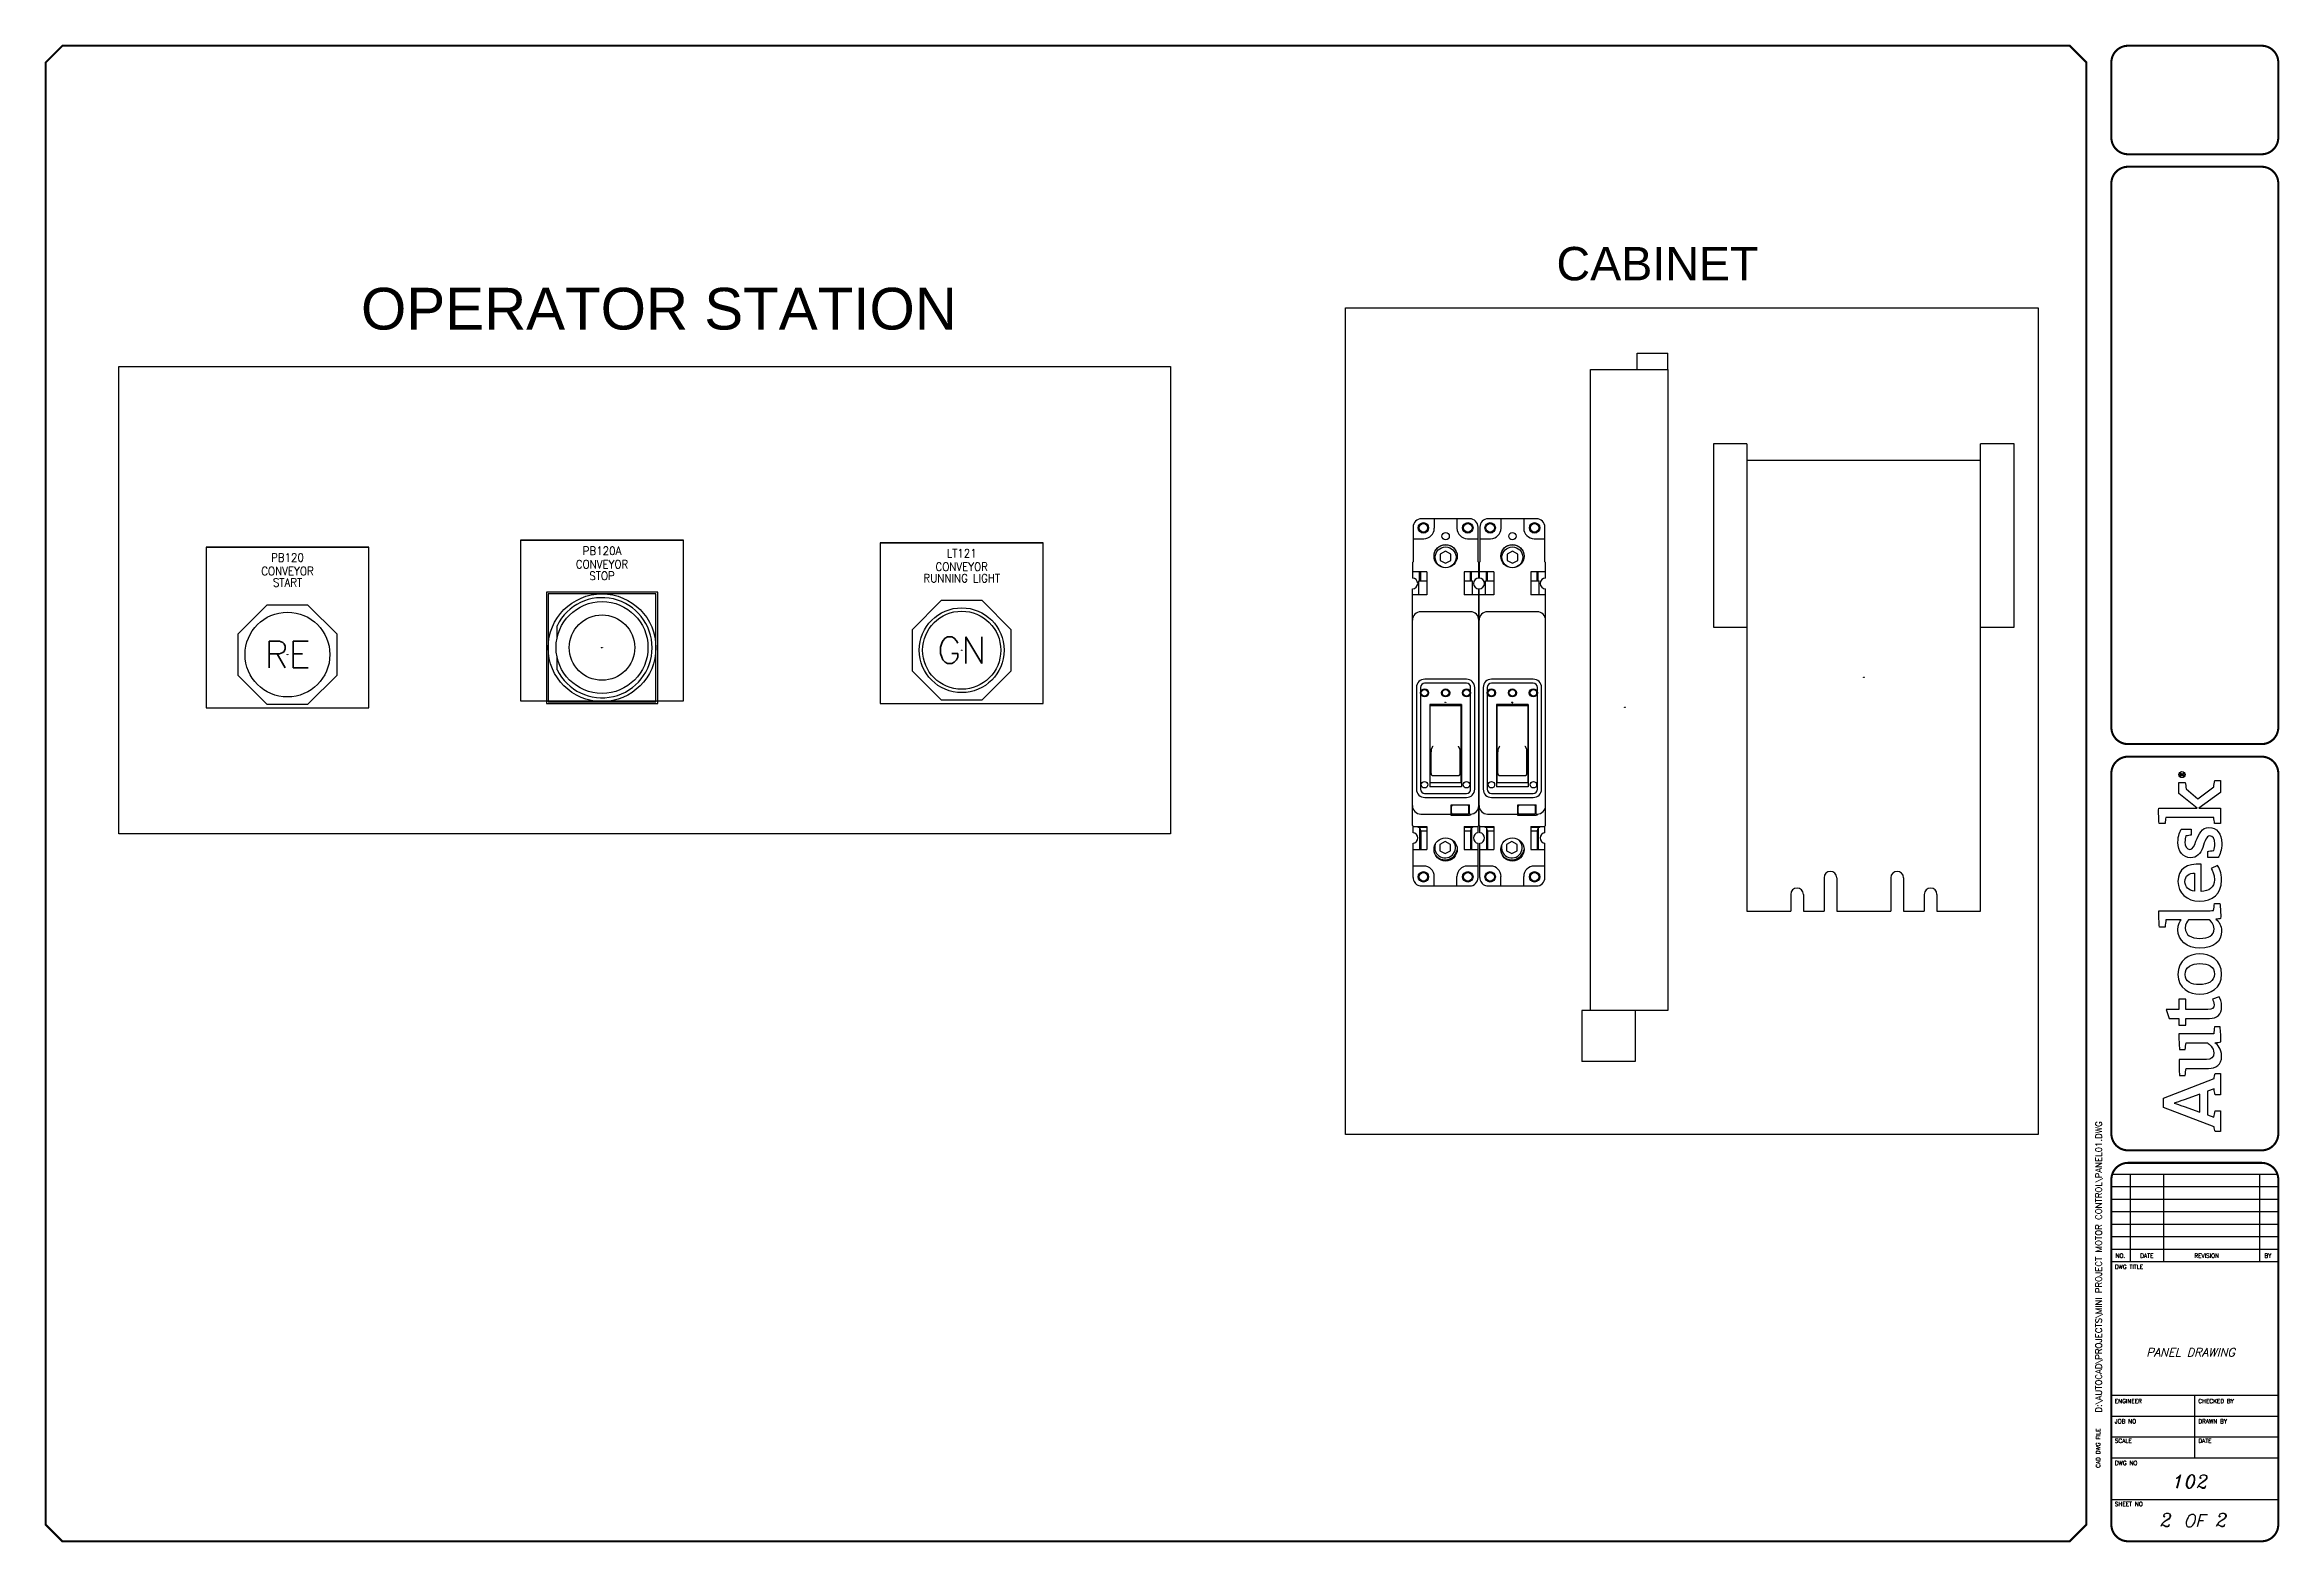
# Model space of a CAD drawing. Header units: inches. Extents: x 0 to 33.5, y 0 to 22.4.
import ezdxf
from ezdxf.enums import TextEntityAlignment as Align

# ---------------------------------------------------------------- set-up
doc = ezdxf.new("R2010")
doc.units = ezdxf.units.IN
doc.header["$MEASUREMENT"] = 0
for name, color, linetype in [('LAYER_1', 160, 'Continuous'), ('PMISC', 7, 'Continuous'), ('PNPD', 7, 'Continuous'), ('PNPG', 72, 'Continuous'), ('PNPT', 7, 'Continuous'), ('PRTG', 130, 'Continuous'), ('PSYMS', 7, 'Continuous'), ('PTAG', 150, 'Continuous'), ('SYMS', 7, 'Continuous'), ('TITLE', 7, 'Continuous')]:
    doc.layers.add(name, color=color, linetype=linetype)
doc.styles.add('ITALIC', font='ITALIC')
doc.styles.add('SIMPLEX', font='SIMPLEX')
doc.styles.get("Standard").update_dxf_attribs({"font": 'arial.ttf'})
doc.styles.add('WD', font='romans.shx')

# ---------------------------------------------------------------- blocks, each defined once
blk = doc.blocks.new('AI9-BLK2')
at = {"layer": 'LAYER_1', "color": 7}
blk.add_circle((0, 0), 2.03, dxfattribs=at)
blk.add_open_spline([(1.7, 0), (1.7, -1), (1, -1.8), (0, -1.8), (-1, -1.8), (-1.7, -1), (-1.7, 0), (-1.7, 1), (-1, 1.8), (0, 1.8), (1, 1.8), (1.7, 1), (1.7, 0)], degree=3, knots=[0, 0, 0, 0, 1, 1, 1, 2, 2, 2, 3, 3, 3, 4, 4, 4, 4], dxfattribs=at)
blk = doc.blocks.new('AI9-BLK1')
at = {"layer": 'LAYER_1', "color": 7}
for points, knots in [([(0.7, -1.1), (0.7, -1.1), (0.2, -0.4), (0.2, -0.4), (0.1, -0.2), (0, -0.2), (-0.1, -0.1), (0.3, 0), (0.5, 0.2), (0.5, 0.5), (0.5, 0.8), (0.3, 1.1), (-0.2, 1.1), (-0.2, 1.1), (-0.8, 1.1), (-0.8, 1.1), (-0.8, 1.1), (-0.8, -1.1), (-0.8, -1.1), (-0.8, -1.1), (-0.5, -1.1), (-0.5, -1.1), (-0.5, -1.1), (-0.5, -0.1), (-0.5, -0.1), (-0.4, -0.1), (-0.3, -0.2), (-0.2, -0.3), (-0.2, -0.3), (0.3, -1.1), (0.3, -1.1), (0.3, -1.1), (0.7, -1.1), (0.7, -1.1)], [0, 0, 0, 0, 1, 1, 1, 2, 2, 2, 3, 3, 3, 4, 4, 4, 5, 5, 5, 6, 6, 6, 7, 7, 7, 8, 8, 8, 9, 9, 9, 10, 10, 10, 11, 11, 11, 11]), ([(0.2, 0.5), (0.2, 0.2), (-0.1, 0.1), (-0.3, 0.1), (-0.3, 0.1), (-0.5, 0.1), (-0.5, 0.1), (-0.5, 0.1), (-0.5, 0.8), (-0.5, 0.8), (-0.5, 0.8), (-0.2, 0.8), (-0.2, 0.8), (0.1, 0.8), (0.2, 0.7), (0.2, 0.5)], [0, 0, 0, 0, 1, 1, 1, 2, 2, 2, 3, 3, 3, 4, 4, 4, 5, 5, 5, 5])]:
    blk.add_open_spline(points, degree=3, knots=knots, dxfattribs=at)
blk = doc.blocks.new('LOGO')
for points, knots in [([(35.2, 4.3), (35.2, 4.3), (22.1, 38.1), (22.1, 38.1), (22.1, 38.1), (16.1, 38.1), (16.1, 38.1), (16.1, 38.1), (3.2, 4.3), (3.2, 4.3), (2.2, 4.2), (0.9, 4), (0, 3.7), (0, 3.7), (0, 0), (0, 0), (0, 0), (13.7, 0), (13.7, 0), (13.7, 0), (13.7, 3.7), (13.7, 3.7), (12.4, 4), (10.9, 4.3), (9.5, 4.4), (9.5, 4.4), (11.1, 8.8), (11.1, 8.8), (11.1, 8.8), (26.8, 8.8), (26.8, 8.8), (26.8, 8.8), (28.4, 4.3), (28.4, 4.3), (27, 4.2), (25.8, 4), (24.5, 3.7), (24.5, 3.7), (24.5, 0), (24.5, 0), (24.5, 0), (38.7, 0), (38.7, 0), (38.7, 0), (38.7, 3.7), (38.7, 3.7), (37.9, 3.9), (36, 4.3), (35.2, 4.3)], [0, 0, 0, 0, 1, 1, 1, 2, 2, 2, 3, 3, 3, 4, 4, 4, 5, 5, 5, 6, 6, 6, 7, 7, 7, 8, 8, 8, 9, 9, 9, 10, 10, 10, 11, 11, 11, 12, 12, 12, 13, 13, 13, 14, 14, 14, 15, 15, 15, 16, 16, 16, 16]), ([(12.8, 13.8), (12.8, 13.8), (16.6, 24.3), (16.6, 24.3), (17.8, 27.5), (18.2, 28.8), (18.8, 30.9), (18.8, 30.9), (18.9, 30.9), (18.9, 30.9), (19.6, 28.9), (20, 27.5), (21.1, 24.3), (21.1, 24.3), (24.9, 13.8), (24.9, 13.8), (24.9, 13.8), (12.8, 13.8), (12.8, 13.8)], [0, 0, 0, 0, 1, 1, 1, 2, 2, 2, 3, 3, 3, 4, 4, 4, 5, 5, 5, 6, 6, 6, 6]), ([(70.8, 23.1), (70.8, 23.1), (70.8, 27.7), (70.8, 27.7), (70.8, 27.7), (75.3, 27.7), (75.3, 27.7), (75.3, 27.7), (75.3, 34.3), (75.3, 34.3), (75.3, 34.3), (81.3, 36.2), (81.3, 36.2), (81.3, 36.2), (81.3, 27.7), (81.3, 27.7), (81.3, 27.7), (88, 27.7), (88, 27.7), (88, 27.7), (88, 23.1), (88, 23.1), (88, 23.1), (81.3, 23.1), (81.3, 23.1), (81.3, 23.1), (81.3, 8.4), (81.3, 8.4), (81.3, 5.6), (82.1, 4.3), (84.3, 4.3), (86, 4.3), (87.5, 5.1), (88, 5.5), (88, 5.5), (89.7, 0.9), (89.7, 0.9), (88.7, 0.3), (86.5, -0.7), (83.2, -0.7), (77.6, -0.7), (75.3, 2.4), (75.3, 7.4), (75.3, 7.4), (75.3, 23.1), (75.3, 23.1), (75.3, 23.1), (70.8, 23.1), (70.8, 23.1)], [0, 0, 0, 0, 1, 1, 1, 2, 2, 2, 3, 3, 3, 4, 4, 4, 5, 5, 5, 6, 6, 6, 7, 7, 7, 8, 8, 8, 9, 9, 9, 10, 10, 10, 11, 11, 11, 12, 12, 12, 13, 13, 13, 14, 14, 14, 15, 15, 15, 16, 16, 16, 16]), ([(147.1, 4.7), (147.1, 5.4), (147, 6.1), (147, 6.9), (147, 6.9), (147, 41.1), (147, 41.1), (143.4, 41.2), (139.3, 41), (136.1, 40.7), (136.1, 40.7), (136.1, 37), (136.1, 37), (137.7, 36.8), (139.6, 36.6), (141, 36.4), (141, 36.4), (141, 36.4), (141, 36.4), (141, 36.4), (141, 26.2), (141, 26.2), (140, 27.1), (138, 28.4), (134.3, 28.4), (127.3, 28.4), (122, 22.6), (122, 13.8), (122, 4.5), (126.6, -0.7), (133.4, -0.7), (137.1, -0.7), (139.6, 1.1), (141.3, 3.1), (141.3, 2.1), (141.6, 0.6), (141.8, 0), (145.2, -0.2), (148.7, 0.1), (151.7, 0.4), (151.7, 0.4), (151.7, 4.1), (151.7, 4.1), (150.2, 4.2), (148.4, 4.5), (147.1, 4.7)], [0, 0, 0, 0, 1, 1, 1, 2, 2, 2, 3, 3, 3, 4, 4, 4, 5, 5, 5, 6, 6, 6, 7, 7, 7, 8, 8, 8, 9, 9, 9, 10, 10, 10, 11, 11, 11, 12, 12, 12, 13, 13, 13, 14, 14, 14, 15, 15, 15, 15]), ([(229.4, 4.6), (229.4, 4.6), (221.5, 15.2), (221.5, 15.2), (221.5, 15.2), (228, 23), (228, 23), (229.4, 23.1), (231.3, 23.3), (232.4, 23.6), (232.4, 23.6), (232.4, 27.7), (232.4, 27.7), (232.4, 27.7), (225, 27.7), (225, 27.7), (225, 27.7), (215.2, 15.6), (215.2, 15.6), (215.2, 15.6), (215.2, 41.2), (215.2, 41.2), (211.8, 41.3), (208.2, 41.2), (205.1, 40.9), (205.1, 40.9), (205.1, 36.9), (205.1, 36.9), (206.5, 36.8), (208, 36.6), (209.1, 36.5), (209.1, 36.5), (209.1, 4.5), (209.1, 4.5), (207.8, 4.4), (206.3, 4.2), (205.1, 4), (205.1, 4), (205.1, 0), (205.1, 0), (205.1, 0), (215.2, 0), (215.2, 0), (215.2, 0), (215.2, 14.5), (215.2, 14.5), (215.2, 14.5), (225.6, 0), (225.6, 0), (225.6, 0), (233.7, 0), (233.7, 0), (233.7, 0), (233.7, 3.8), (233.7, 3.8), (232.2, 4.2), (230.6, 4.4), (229.4, 4.6)], [0, 0, 0, 0, 1, 1, 1, 2, 2, 2, 3, 3, 3, 4, 4, 4, 5, 5, 5, 6, 6, 6, 7, 7, 7, 8, 8, 8, 9, 9, 9, 10, 10, 10, 11, 11, 11, 12, 12, 12, 13, 13, 13, 14, 14, 14, 15, 15, 15, 16, 16, 16, 17, 17, 17, 18, 18, 18, 19, 19, 19, 19]), ([(59.7, -0.1), (59.5, 0.6), (59.2, 2.6), (59.1, 3.8), (57.8, 2), (54.9, -0.7), (50.2, -0.7), (44.2, -0.7), (42, 3.1), (42, 8.1), (42, 8.1), (42, 22.9), (42, 22.9), (40.6, 23.2), (38.8, 23.4), (37.3, 23.5), (37.3, 23.5), (37.3, 27.3), (37.3, 27.3), (40.3, 27.6), (44.4, 27.8), (48, 27.6), (48, 27.6), (48, 9.3), (48, 9.3), (48, 6.2), (49.1, 4.5), (52.3, 4.5), (55.8, 4.5), (58.4, 7.9), (59, 8.6), (59, 8.6), (59, 23), (59, 23), (57.8, 23.2), (56, 23.4), (54.6, 23.5), (54.6, 23.5), (54.6, 27.3), (54.6, 27.3), (57.6, 27.7), (61.5, 27.8), (65, 27.7), (65, 27.7), (65, 4.6), (65, 4.6), (66.3, 4.4), (68.1, 4.2), (69.6, 4.1), (69.6, 4.1), (69.6, 0.3), (69.6, 0.3), (66.7, 0), (63, -0.2), (59.7, -0.1)], [0, 0, 0, 0, 1, 1, 1, 2, 2, 2, 3, 3, 3, 4, 4, 4, 5, 5, 5, 6, 6, 6, 7, 7, 7, 8, 8, 8, 9, 9, 9, 10, 10, 10, 11, 11, 11, 12, 12, 12, 13, 13, 13, 14, 14, 14, 15, 15, 15, 16, 16, 16, 17, 17, 17, 18, 18, 18, 18]), ([(104.8, -0.7), (95.2, -0.7), (91.4, 7), (91.4, 13.8), (91.4, 20.6), (95.1, 28.4), (104.6, 28.4), (114.1, 28.4), (118.3, 20.8), (118.3, 14), (118.3, 7.2), (114.2, -0.7), (104.8, -0.7)], [0, 0, 0, 0, 1, 1, 1, 2, 2, 2, 3, 3, 3, 4, 4, 4, 4]), ([(104.5, 23.6), (99.6, 23.6), (97.8, 19.5), (97.8, 14), (97.8, 8.5), (99.9, 4.1), (104.8, 4.1), (109.8, 4.1), (111.8, 8.2), (111.8, 13.8), (111.8, 19.3), (109.5, 23.6), (104.5, 23.6)], [0, 0, 0, 0, 1, 1, 1, 2, 2, 2, 3, 3, 3, 4, 4, 4, 4]), ([(141, 7.6), (140.3, 6.7), (138.2, 4.3), (135, 4.3), (130.5, 4.3), (128.5, 8.1), (128.5, 13.8), (128.5, 19.6), (130.9, 23.5), (135.4, 23.5), (138.3, 23.5), (139.9, 22.3), (141, 21.3), (141, 21.3), (141, 7.6), (141, 7.6)], [0, 0, 0, 0, 1, 1, 1, 2, 2, 2, 3, 3, 3, 4, 4, 4, 5, 5, 5, 5]), ([(167.6, 4.1), (171.4, 4.1), (173.8, 5.5), (175, 6.2), (175, 6.2), (177.1, 2.1), (177.1, 2.1), (175.5, 1.1), (172.6, -0.7), (167.2, -0.7), (158.2, -0.7), (153.3, 5.5), (153.3, 14), (153.3, 22.5), (158.9, 28.4), (166.4, 28.4), (174.6, 28.4), (178.7, 22.5), (177.9, 12.9), (177.9, 12.9), (159.8, 12.9), (159.8, 12.9), (160, 7.9), (162.3, 4.1), (167.6, 4.1)], [0, 0, 0, 0, 1, 1, 1, 2, 2, 2, 3, 3, 3, 4, 4, 4, 5, 5, 5, 6, 6, 6, 7, 7, 7, 8, 8, 8, 8]), ([(172, 17.3), (171.9, 20.8), (170.4, 23.7), (166.3, 23.7), (162.6, 23.7), (160.6, 21.2), (159.9, 17.3), (159.9, 17.3), (172, 17.3), (172, 17.3)], [0, 0, 0, 0, 1, 1, 1, 2, 2, 2, 3, 3, 3, 3]), ([(193.3, 16.4), (190.2, 17.6), (187.8, 18.3), (187.8, 20.5), (187.8, 22.6), (189.9, 23.7), (192.6, 23.7), (194.1, 23.7), (195.6, 23.5), (196.8, 23.1), (196.9, 21.9), (197.1, 20.1), (197.3, 19.6), (197.3, 19.6), (201.3, 19.6), (201.3, 19.6), (201.3, 19.6), (201.3, 26.1), (201.3, 26.1), (200.2, 26.8), (197.1, 28.4), (192.4, 28.4), (186.5, 28.4), (182.2, 25), (182.2, 20.1), (182.2, 15.7), (184.9, 13.4), (189.1, 11.9), (193.4, 10.4), (196.7, 9.3), (196.7, 7.2), (196.7, 5.1), (195, 3.9), (191.4, 3.9), (189.9, 3.9), (188.1, 4.1), (187, 4.6), (186.9, 5.9), (186.6, 7.8), (186.3, 8.4), (186.3, 8.4), (182.3, 8.4), (182.3, 8.4), (182.3, 8.4), (182.3, 1.6), (182.3, 1.6), (182.3, 1.6), (182.3, 1.6), (182.3, 1.6), (184.1, 0.5), (187.5, -0.8), (191.8, -0.8), (198.3, -0.8), (202.4, 2.6), (202.4, 7.8), (202.4, 12.5), (197.8, 14.6), (193.3, 16.4)], [0, 0, 0, 0, 1, 1, 1, 2, 2, 2, 3, 3, 3, 4, 4, 4, 5, 5, 5, 6, 6, 6, 7, 7, 7, 8, 8, 8, 9, 9, 9, 10, 10, 10, 11, 11, 11, 12, 12, 12, 13, 13, 13, 14, 14, 14, 15, 15, 15, 16, 16, 16, 17, 17, 17, 18, 18, 18, 19, 19, 19, 19])]:
    blk.add_open_spline(points, degree=3, knots=knots)
for name, p in [('AI9-BLK2', (237.6, 25.7)), ('AI9-BLK1', (237.8, 25.7))]:
    blk.add_blockref(name, p)
blk = doc.blocks.new('NO_NUM_acade_title')
at = {"layer": 'TITLE'}
for p, q in [((30.594, 22.177), (30.594, 20.781)), ((30.969, 5.531), (33.469, 5.531)), ((31.25, 5.531), (31.25, 4.219)), ((31.75, 5.531), (31.75, 4.219)), ((33.188, 5.531), (33.188, 4.219)), ((30.969, 5.344), (33.469, 5.344)), ((30.969, 5.156), (33.469, 5.156)), ((30.969, 4.969), (33.469, 4.969)), ((30.969, 4.781), (33.469, 4.781)), ((30.969, 4.594), (33.469, 4.594)), ((30.969, 4.406), (33.469, 4.406)), ((30.969, 4.219), (33.469, 4.219)), ((30.594, 0.281), (30.594, 2.214)), ((30.969, 2.219), (33.469, 2.219)), ((32.219, 1.281), (32.219, 2.219)), ((30.969, 1.906), (33.469, 1.906)), ((30.969, 1.594), (33.469, 1.594)), ((30.969, 1.281), (33.469, 1.281)), ((30.969, 0.656), (33.469, 0.656))]:
    blk.add_line(p, q, dxfattribs=at)
at = {"layer": 'TITLE', "const_width": 0.0312}
blk.add_lwpolyline([(30.594, 0.281), (30.594, 22.177), (30.344, 22.427), (0.281, 22.427), (0.031, 22.177), (0.031, 0.281), (0.281, 0.031), (30.344, 0.031)], close=True, dxfattribs=at)
for points in [[(31.219, 22.427, 0.414214), (30.969, 22.177, 0.414214)], [(33.469, 22.177, 0.414214), (33.219, 22.427, 0.414214)], [(30.969, 21.052, 0.414214), (31.219, 20.802, 0.414214)], [(33.219, 20.802, 0.414214), (33.469, 21.052, 0.414214)], [(31.219, 20.615, 0.414214), (30.969, 20.365, 0.414214)], [(33.469, 20.365, 0.414214), (33.219, 20.615, 0.414214)], [(30.969, 12.219, 0.414214), (31.219, 11.969, 0.414214)], [(33.219, 11.969, 0.414214), (33.469, 12.219, 0.414214)], [(31.219, 11.781, 0.414214), (30.969, 11.531, 0.414214)], [(33.469, 11.531, 0.414214), (33.219, 11.781, 0.414214)], [(30.969, 6.135, 0.414214), (31.219, 5.885, 0.414214)], [(33.219, 5.885, 0.414214), (33.469, 6.135, 0.414214)], [(31.219, 5.698, 0.414214), (30.969, 5.448, 0.414214)], [(33.469, 5.448, 0.414214), (33.219, 5.698, 0.414214)], [(30.969, 0.281, 0.414214), (31.219, 0.031, 0.414214)], [(33.219, 0.031, 0.414214), (33.469, 0.281, 0.414214)]]:
    blk.add_lwpolyline(points, format="xyb", dxfattribs=at)
for points in [[(33.219, 22.427), (31.219, 22.427)], [(30.969, 22.177), (30.969, 21.052)], [(33.469, 22.177), (33.469, 21.052)], [(33.219, 20.802), (31.219, 20.802)], [(33.219, 20.615), (31.219, 20.615)], [(30.969, 20.365), (30.969, 12.219)], [(33.469, 20.365), (33.469, 12.219)], [(31.219, 11.969), (33.219, 11.969)], [(31.219, 11.781), (33.219, 11.781)], [(31.219, 5.885), (33.219, 5.885)], [(31.219, 5.698), (33.219, 5.698)], [(30.969, 5.448), (30.969, 0.281)], [(33.469, 5.448), (33.469, 0.281)], [(31.219, 0.031), (33.219, 0.031)]]:
    blk.add_lwpolyline(points, dxfattribs=at)
at = {"layer": 'TITLE', "color": 7, "const_width": 0.0312}
for points in [[(30.969, 11.531), (30.969, 6.135)], [(33.469, 11.531), (33.469, 6.135)]]:
    blk.add_lwpolyline(points, dxfattribs=at)
at = {"xscale": 0.02250000000000085, "yscale": 0.02250000000000085, "zscale": 0.02250000000000085, "rotation": 90}
blk.add_blockref('LOGO', (32.605, 6.167), dxfattribs=at)
at = {"layer": 'TITLE', "color": 1, "style": 'SIMPLEX'}
for s, p in [('DWG TITLE', (31.021, 4.109)), ('ENGINEER', (31.021, 2.099)), ('CHECKED BY', (32.271, 2.099)), ('JOB NO', (31.021, 1.797)), ('DRAWN BY', (32.271, 1.797)), ('SCALE', (31.021, 1.505)), ('DATE', (32.271, 1.505)), ('DWG NO', (31.021, 1.172)), ('SHEET NO', (31.021, 0.557))]:
    blk.add_text(s, height=0.0625, dxfattribs=at).set_placement(p)
at = {"layer": 'TITLE', "color": 1}
for s, height, style, p in [('NO.', 0.0625, 'SIMPLEX', (31.104, 4.307)), ('DATE', 0.0625, 'SIMPLEX', (31.5, 4.307)), ('REVISION', 0.0625, 'SIMPLEX', (32.396, 4.307)), ('BY', 0.0625, 'SIMPLEX', (33.313, 4.307)), ('OF', 0.1875, 'ITALIC', (32.208, 0.339))]:
    blk.add_text(s, height=height, dxfattribs=dict(at, style=style)).set_placement(p, align=Align.MIDDLE)
at = {"layer": 'TITLE', "color": 1, "style": 'SIMPLEX'}
blk.add_text('CAD DWG FILE', height=0.0625, rotation=90, dxfattribs=at).set_placement((30.802, 1.13))
at = {"layer": 'TITLE', "color": 1, "style": 'ITALIC'}
for tag, height, p in [('TITLE#1', 0.125, (32.156, 3.406)), ('TITLE#2', 0.125, (32.156, 3.204)), ('TITLE#3', 0.125, (32.156, 3.001)), ('TITLE#4', 0.125, (32.156, 2.799)), ('DWG#', 0.2, (32.156, 0.826))]:
    blk.add_attdef(tag, text='', height=height, dxfattribs=at).set_placement(p, align=Align.CENTER)
at = {"layer": 'TITLE', "color": 1, "style": 'SIMPLEX'}
blk.add_attdef('CAD#', (30.826, 1.958), '', height=0.0938, rotation=90, dxfattribs=at)
at = {"layer": 'TITLE', "color": 1}
for tag, p, height, style in [('ENGINEER', (31.237, 1.958), 0.0938, 'ITALIC'), ('CHKDBY', (32.424, 1.958), 0.0938, 'ITALIC'), ('JOB#', (31.464, 1.644), 0.0938, 'SIMPLEX'), ('DRAWNBY', (32.494, 1.644), 0.0938, 'ITALIC'), ('SCALE', (31.353, 1.344), 0.0938, 'SIMPLEX'), ('DATE', (32.408, 1.344), 0.0938, 'SIMPLEX'), ('SHTS', (32.532, 0.25), 0.2, 'ITALIC')]:
    blk.add_attdef(tag, p, '', height=height, dxfattribs=dict(at, style=style))
at = {"layer": 'TITLE', "color": 1, "style": 'ITALIC'}
blk.add_attdef('SH#', text='', height=0.2, dxfattribs=at).set_placement((31.881, 0.25), align=Align.RIGHT)
at = {"layer": 'TITLE', "color": 7, "flags": 9}
blk.add_attdef('WD_TB', (31.219, 0.031), '', height=0.125, dxfattribs=at)
blk = doc.blocks.new('ABPHA010')
for p, q in [((-0.834, 0.834), (-0.834, -0.834)), ((0.834, 0.834), (-0.834, 0.834)), ((-0.808, 0.807), (-0.808, 0)), ((0, 0.807), (-0.808, 0.807)), ((0.807, 0.807), (0, 0.807)), ((0.807, 0), (0.807, 0.807)), ((0.834, -0.834), (0.834, 0.834)), ((-0.673, 0.142), (-0.673, 0.33)), ((-0.808, 0), (-0.808, -0.808)), ((-0.673, -0.331), (-0.673, -0.136)), ((0.807, -0.808), (0.807, 0)), ((-0.834, -0.834), (0.834, -0.834)), ((-0.808, -0.808), (0, -0.808)), ((0, -0.808), (0.807, -0.808))]:
    blk.add_line(p, q)
for centre, radius in [((0, 0), 0.807), ((0, 0.003), 0.688), ((0, 0.002), 0.49)]:
    blk.add_circle(centre, radius)
blk.add_arc((0, 0), 0.75, 206.1442, 153.8558)
blk = doc.blocks.new('ABPB3R')
for p, q in [((-0.307, 0.742), (-0.742, 0.307)), ((0.307, 0.742), (-0.307, 0.742)), ((0.742, 0.307), (0.307, 0.742)), ((-0.742, 0.307), (-0.742, -0.307)), ((0.742, -0.307), (0.742, 0.307)), ((-0.742, -0.307), (-0.307, -0.742)), ((0.307, -0.742), (0.742, -0.307)), ((-0.307, -0.742), (0.307, -0.742))]:
    blk.add_line(p, q)
blk.add_circle((0, 0), 0.635)
at = {"style": 'WD'}
blk.add_attdef('COLOR', text='', height=0.4, dxfattribs=at).set_placement((0, 0), align=Align.MIDDLE)
blk = doc.blocks.new('ABLT3G')
for p, q in [((-0.307, 0.742), (-0.742, 0.307)), ((0.307, 0.742), (-0.307, 0.742)), ((0.742, 0.307), (0.307, 0.742)), ((-0.742, 0.307), (-0.742, -0.307)), ((0.742, -0.307), (0.742, 0.307)), ((-0.742, -0.307), (-0.307, -0.742)), ((0.307, -0.742), (0.742, -0.307)), ((-0.307, -0.742), (0.307, -0.742))]:
    blk.add_line(p, q)
for radius in [0.635, 0.585]:
    blk.add_circle((0, 0), radius)
at = {"style": 'WD'}
blk.add_attdef('COLOR', text='', height=0.4, dxfattribs=at).set_placement((0, 0), align=Align.MIDDLE)
blk = doc.blocks.new('NPAB8HA')
for p, q in [((1.219, 1.609), (-1.219, 1.609)), ((-1.219, 1.609), (-1.219, -0.797)), ((-1.219, 1.609), (1.219, 1.609)), ((1.219, -0.797), (1.219, 1.609)), ((-1.219, -0.797), (1.219, -0.797))]:
    blk.add_line(p, q)
at = {"style": 'WD'}
for tag, height, width, flags, p in [('P_TAG1', 0.125, 0.9, 8, (0, 1.39)), ('DESC1', 0.125, 0.9, 8, (0, 1.188)), ('DESC2', 0.125, 0.9, 8, (0.001, 1.016)), ('MFG', 0.01, 0.9, 9, (0.328, 1)), ('DESC3', 0.125, 0.9, 8, (0.001, 0.844)), ('POS2', 0.1, 0.7, 8, (0.001, 0.703)), ('ASSYCODE', 0.01, 0.9, 9, (0.328, 0.969)), ('CAT', 0.01, 0.9, 9, (0.328, 0.984))]:
    blk.add_attdef(tag, text='', height=height, dxfattribs=dict(at, width=width, flags=flags)).set_placement(p, align=Align.CENTER)
at = {"style": 'WD', "width": 0.7, "flags": 8}
blk.add_attdef('POS1', text='', height=0.1, dxfattribs=at).set_placement((-0.311, 0.578), align=Align.RIGHT)
blk.add_attdef('POS3', (0.314, 0.578), '', height=0.1, dxfattribs=at)
blk = doc.blocks.new('ef_1p')
at = {"linetype": 'Continuous'}
for p, q in [((0.011, 0.844), (0.011, 0.324)), ((0.011, 0.67), (0.172, 0.67)), ((0.859, 0.969), (0.136, 0.969)), ((0.327, 0.969), (0.327, 0.826)), ((0.668, 0.969), (0.668, 0.826)), ((0.824, 0.67), (0.984, 0.67)), ((0.984, 0.324), (0.984, 0.844)), ((0.498, 0.481), (0.418, 0.438)), ((0.418, 0.438), (0.418, 0.344)), ((0.418, 0.344), (0.498, 0.301)), ((0.577, 0.438), (0.498, 0.481)), ((0.498, 0.301), (0.577, 0.344)), ((0.577, 0.344), (0.577, 0.438)), ((0, 0.313), (0, 0.08)), ((0.219, 0.172), (0, 0.172)), ((0.095, -0.172), (0.095, 0.037)), ((0.095, 0.037), (0.219, 0.037)), ((0.109, 0.037), (0.109, 0.172)), ((0.125, 0.037), (0.125, 0.172)), ((0.219, 0.172), (0.219, -0.172)), ((0.776, 0.172), (0.776, -0.172)), ((0.995, 0.172), (0.776, 0.172)), ((0.776, 0.037), (0.901, 0.037)), ((0.87, 0.037), (0.87, 0.172)), ((0.886, 0.037), (0.886, 0.172)), ((0.901, -0.172), (0.901, 0.037)), ((0.995, 0.08), (0.995, 0.313)), ((0, -3.625), (0, -0.08)), ((0.219, -0.172), (0, -0.172)), ((0.995, -0.172), (0.776, -0.172)), ((0.995, -3.625), (0.995, -0.08)), ((0.87, -0.423), (0.125, -0.423)), ((0.061, -1.559), (0.061, -3.08)), ((0.122, -1.556), (0.122, -3.083)), ((0.811, -1.494), (0.184, -1.494)), ((0.809, -1.434), (0.186, -1.434)), ((0.873, -3.083), (0.873, -1.556)), ((0.934, -3.08), (0.934, -1.559)), ((0.735, -1.812), (0.26, -1.812)), ((0.26, -1.812), (0.26, -3.044)), ((0.735, -1.835), (0.26, -1.835)), ((0.268, -2.986), (0.268, -1.835)), ((0.728, -1.835), (0.728, -2.986)), ((0.735, -1.812), (0.735, -3.044)), ((0.279, -2.847), (0.279, -2.523)), ((0.716, -2.847), (0.716, -2.523)), ((0.735, -2.986), (0.26, -2.986)), ((0.309, -2.878), (0.686, -2.878)), ((0.184, -3.145), (0.811, -3.145)), ((0.186, -3.205), (0.809, -3.205)), ((0.735, -3.044), (0.26, -3.044)), ((0.581, -3.316), (0.856, -3.316)), ((0.581, -3.476), (0.581, -3.316)), ((0.586, -3.436), (0.586, -3.341)), ((0.825, -3.321), (0.606, -3.321)), ((0.845, -3.436), (0.845, -3.341)), ((0.856, -3.453), (0.856, -3.316)), ((0.011, -3.733), (0.011, -3.636)), ((0.011, -3.64), (0.219, -3.64)), ((0.088, -3.656), (0.088, -3.64)), ((0.219, -3.656), (0.088, -3.656)), ((0.109, -3.656), (0.109, -3.984)), ((0.125, -3.703), (0.112, -3.656)), ((0.125, -3.453), (0.581, -3.453)), ((0.219, -3.64), (0.219, -3.984)), ((0.856, -3.476), (0.581, -3.476)), ((0.825, -3.456), (0.606, -3.456)), ((0.776, -3.64), (0.776, -3.984)), ((0.776, -3.64), (0.984, -3.64)), ((0.907, -3.656), (0.776, -3.656)), ((0.856, -3.453), (0.87, -3.453)), ((0.856, -3.469), (0.856, -3.476)), ((0.87, -3.469), (0.856, -3.469)), ((0.87, -3.453), (0.87, -3.469)), ((0.883, -3.656), (0.87, -3.703)), ((0.886, -3.656), (0.886, -3.984)), ((0.907, -3.656), (0.907, -3.64)), ((0.984, -3.733), (0.984, -3.636)), ((0.011, -4.406), (0.011, -3.891)), ((0.011, -3.984), (0.219, -3.984)), ((0.125, -3.703), (0.125, -3.984)), ((0.125, -3.703), (0.219, -3.703)), ((0.49, -3.865), (0.412, -3.908)), ((0.412, -3.908), (0.412, -4.002)), ((0.412, -4.002), (0.49, -4.045)), ((0.49, -3.865), (0.49, -3.865)), ((0.569, -3.908), (0.49, -3.865)), ((0.49, -4.045), (0.569, -4.002)), ((0.569, -4.002), (0.569, -3.908)), ((0.776, -3.703), (0.87, -3.703)), ((0.776, -3.984), (0.984, -3.984)), ((0.87, -3.703), (0.87, -3.984)), ((0.984, -4.406), (0.984, -3.891)), ((0.172, -4.232), (0.011, -4.232)), ((0.984, -4.232), (0.824, -4.232)), ((0.136, -4.531), (0.859, -4.531)), ((0.327, -4.531), (0.327, -4.388)), ((0.668, -4.531), (0.668, -4.388))]:
    blk.add_line(p, q, dxfattribs=at)
for centre, radius in [((0.165, 0.832), 0.078), ((0.165, 0.832), 0.063), ((0.498, 0.708), 0.055), ((0.83, 0.832), 0.078), ((0.83, 0.832), 0.063), ((0.498, 0.408), 0.174), ((0.498, 0.391), 0.156), ((0.183, -1.638), 0.0605), ((0.183, -1.638), 0.049), ((0.498, -1.639), 0.0605), ((0.498, -1.639), 0.049), ((0.812, -1.638), 0.0605), ((0.812, -1.638), 0.049), ((0.183, -3.014), 0.049), ((0.812, -3.014), 0.049), ((0.498, -3.984), 0.174), ((0.165, -4.394), 0.078), ((0.165, -4.394), 0.063), ((0.83, -4.394), 0.078), ((0.83, -4.394), 0.063)]:
    blk.add_circle(centre, radius, dxfattribs=at)
for centre, radius, start, end in [((0.136, 0.844), 0.125, 90, 180), ((0.172, 0.826), 0.156, 270, 0), ((0.824, 0.826), 0.156, 180, 270), ((0.859, 0.844), 0.125, 0, 90), ((0.498, 0.391), 0.184, 39.8945, 140.1055), ((0, 0.324), 0.011, 270, 0), ((0, 0), 0.08, 270, 90), ((0.995, 0), 0.08, 90, 270), ((0.995, 0.324), 0.011, 180, 270), ((0.125, -0.548), 0.125, 90, 180), ((0.87, -0.548), 0.125, 0, 90), ((0.186, -1.559), 0.125, 90, 180), ((0.184, -1.556), 0.062, 90, 180), ((0.809, -1.559), 0.125, 0, 90), ((0.811, -1.556), 0.062, 0, 90), ((0.125, -3.328), 0.125, 180, 270), ((0.186, -3.08), 0.125, 180, 270), ((0.184, -3.083), 0.062, 180, 270), ((0.606, -3.341), 0.02, 90, 180), ((0.809, -3.08), 0.125, 270, 0), ((0.811, -3.083), 0.062, 270, 0), ((0.825, -3.341), 0.02, 0, 90), ((0.87, -3.328), 0.125, 270, 0), ((0, -3.636), 0.011, 0, 90), ((0.606, -3.436), 0.02, 180, 270), ((0.825, -3.436), 0.02, 270, 0), ((0.995, -3.636), 0.011, 90, 180), ((0, -3.812), 0.08, 277.9032, 82.0968), ((0.49, -3.955), 0.156, 161.6397, 46.2696), ((0.49, -3.955), 0.184, 217.4255, 349.6357), ((0.49, -3.955), 0.184, 217.344, 349.1706), ((0.995, -3.812), 0.08, 97.9032, 262.0968), ((0.172, -4.388), 0.156, 0, 90), ((0.824, -4.388), 0.156, 90, 180), ((0.136, -4.406), 0.125, 180, 216.0035), ((0.136, -4.406), 0.125, 216.0035, 233.9965), ((0.136, -4.406), 0.125, 233.9965, 270), ((0.859, -4.406), 0.125, 270, 0)]:
    blk.add_arc(centre, radius, start, end, dxfattribs=at)
for points in [[(0.282, -2.496), (0.281, -2.502), (0.28, -2.508), (0.279, -2.513), (0.279, -2.518), (0.279, -2.523)], [(0.282, -2.496), (0.284, -2.49), (0.286, -2.484), (0.288, -2.479), (0.291, -2.473), (0.293, -2.467), (0.296, -2.462), (0.299, -2.456), (0.301, -2.451), (0.304, -2.445), (0.307, -2.44), (0.309, -2.435)], [(0.686, -2.435), (0.688, -2.44), (0.691, -2.445), (0.694, -2.451), (0.696, -2.456), (0.699, -2.462), (0.702, -2.467), (0.704, -2.473), (0.707, -2.479), (0.709, -2.484), (0.711, -2.49), (0.713, -2.496)], [(0.716, -2.523), (0.716, -2.518), (0.716, -2.513), (0.715, -2.508), (0.714, -2.502), (0.713, -2.496)], [(0.279, -2.847), (0.279, -2.849), (0.279, -2.851), (0.279, -2.853), (0.28, -2.855), (0.28, -2.857), (0.281, -2.859), (0.282, -2.861), (0.283, -2.863), (0.284, -2.864), (0.285, -2.866), (0.287, -2.868), (0.288, -2.869), (0.29, -2.871), (0.292, -2.872), (0.293, -2.873), (0.295, -2.874), (0.297, -2.875), (0.299, -2.876), (0.301, -2.876), (0.303, -2.877), (0.305, -2.877), (0.308, -2.877), (0.309, -2.878)], [(0.686, -2.878), (0.687, -2.877), (0.69, -2.877), (0.692, -2.877), (0.694, -2.876), (0.696, -2.876), (0.698, -2.875), (0.7, -2.874), (0.702, -2.873), (0.703, -2.872), (0.705, -2.871), (0.707, -2.869), (0.708, -2.868), (0.71, -2.866), (0.711, -2.864), (0.712, -2.863), (0.713, -2.861), (0.714, -2.859), (0.715, -2.857), (0.715, -2.855), (0.716, -2.853), (0.716, -2.851), (0.716, -2.849), (0.716, -2.847)]]:
    blk.add_spline(points, degree=3, dxfattribs=at)
blk = doc.blocks.new('14b-a')
for p, q in [((-1.25, 6.75), (-1.25, 4.001)), ((-0.75, 6.75), (-1.25, 6.75)), ((-0.75, 6.75), (-0.75, -0.25)), ((2.75, -0.25), (2.75, 6.75)), ((3.25, 6.75), (2.75, 6.75)), ((3.25, 4.001), (3.25, 6.75)), ((2.75, 6.5), (-0.75, 6.5)), ((-1.25, 4.001), (-0.75, 4.001)), ((2.75, 4.001), (3.25, 4.001)), ((-0.095, 0), (-0.095, -0.25)), ((0.095, 0), (0.095, -0.25)), ((0.405, 0.25), (0.405, -0.25)), ((0.595, 0.25), (0.595, -0.25)), ((1.405, 0.25), (1.405, -0.25)), ((1.595, 0.25), (1.595, -0.25)), ((1.905, 0), (1.905, -0.25)), ((2.095, 0), (2.095, -0.25)), ((-0.75, -0.25), (-0.095, -0.25)), ((0.095, -0.25), (0.405, -0.25)), ((0.595, -0.25), (1.405, -0.25)), ((1.595, -0.25), (1.905, -0.25)), ((2.095, -0.25), (2.75, -0.25))]:
    blk.add_line(p, q)
for centre in [(0.5, 0.25), (1.5, 0.25), (0, 0), (2, 0)]:
    blk.add_arc(centre, 0.095, 0, 180)
blk = doc.blocks.new('1771-IOsimple')
for p, q in [((0.8295, 10.6055), (1.2915, 10.6055)), ((0.8295, 10.3625), (0.8295, 10.6055)), ((1.2915, 10.3625), (1.2915, 10.6055)), ((0.1315, 10.3625), (1.2915, 10.3625)), ((0.1315, 0.7625), (0.1315, 10.3625)), ((1.2915, 10.3625), (1.2915, 0.7625)), ((1.2915, 0.7625), (0, 0.7625)), ((0, 0.7625), (0, 0)), ((0.799, 0.7625), (0.799, 0)), ((0.799, 0), (0, 0))]:
    blk.add_line(p, q)

msp = doc.modelspace()

# ---------------------------------------------------------------- linework, layer by layer
at = {"layer": 'SYMS'}
for points in [[(19.5, 18.5), (29.875, 18.5), (29.875, 6.125), (19.5, 6.125)], [(1.125, 17.625), (16.875, 17.625), (16.875, 10.625), (1.125, 10.625)]]:
    msp.add_lwpolyline(points, close=True, dxfattribs=at)

# ---------------------------------------------------------------- block references
ref = msp.add_blockref('NO_NUM_acade_title', (0, 0))
ref.add_attrib('SHTS', '2', (32.532, 0.25), dxfattribs={"layer": 'TITLE', "color": 1, "height": 0.2, "style": 'ITALIC'})
ref.add_attrib('DWG#', '102', dxfattribs={"layer": 'TITLE', "color": 1, "height": 0.2, "style": 'ITALIC'}).set_placement((32.156, 0.826), align=Align.CENTER)
ref.add_attrib('TITLE#4', 'PANEL DRAWING', dxfattribs={"layer": 'TITLE', "color": 1, "height": 0.125, "style": 'ITALIC'}).set_placement((32.156, 2.799), align=Align.CENTER)
ref.add_attrib('SH#', '2', dxfattribs={"layer": 'TITLE', "color": 1, "height": 0.2, "style": 'ITALIC'}).set_placement((31.881, 0.25), align=Align.RIGHT)
ref.add_attrib('CAD#', 'D:\\AUTOCAD\\PROJECTS\\MINI PROJECT MOTOR CONTROL\\PANEL01.DWG', (30.826, 1.958), dxfattribs={"layer": 'TITLE', "color": 1, "height": 0.09375, "rotation": 90, "style": 'SIMPLEX'})
at = {"layer": 'PNPG'}
ref = msp.add_blockref('NPAB8HA', (3.652, 13.31), dxfattribs=at)
ref.add_attrib('DESC2', 'START', dxfattribs={"layer": 'PNPD', "height": 0.125, "style": 'WD', "width": 0.9, "flags": 8}).set_placement((3.653, 14.326), align=Align.CENTER)
ref.add_attrib('DESC1', 'CONVEYOR', dxfattribs={"layer": 'PNPD', "height": 0.125, "style": 'WD', "width": 0.9, "flags": 8}).set_placement((3.652, 14.498), align=Align.CENTER)
ref.add_attrib('P_TAG1', 'PB120', dxfattribs={"layer": 'PNPT', "height": 0.125, "style": 'WD', "width": 0.9, "flags": 8}).set_placement((3.652, 14.7), align=Align.CENTER)
ref = msp.add_blockref('NPAB8HA', (8.363, 13.412), dxfattribs=at)
ref.add_attrib('DESC2', 'STOP', dxfattribs={"layer": 'PNPD', "height": 0.125, "style": 'WD', "width": 0.9, "flags": 8}).set_placement((8.364, 14.427), align=Align.CENTER)
ref.add_attrib('DESC1', 'CONVEYOR', dxfattribs={"layer": 'PNPD', "height": 0.125, "style": 'WD', "width": 0.9, "flags": 8}).set_placement((8.363, 14.599), align=Align.CENTER)
ref.add_attrib('P_TAG1', 'PB120A', dxfattribs={"layer": 'PNPT', "height": 0.125, "style": 'WD', "width": 0.9, "flags": 8}).set_placement((8.363, 14.801), align=Align.CENTER)
ref = msp.add_blockref('NPAB8HA', (13.75, 13.375), dxfattribs=at)
ref.add_attrib('DESC2', 'RUNNING LIGHT', dxfattribs={"layer": 'PNPD', "height": 0.125, "style": 'WD', "width": 0.9, "flags": 8}).set_placement((13.751, 14.391), align=Align.CENTER)
ref.add_attrib('DESC1', 'CONVEYOR', dxfattribs={"layer": 'PNPD', "height": 0.125, "style": 'WD', "width": 0.9, "flags": 8}).set_placement((13.75, 14.562), align=Align.CENTER)
ref.add_attrib('P_TAG1', 'LT121', dxfattribs={"layer": 'PNPT', "height": 0.125, "style": 'WD', "width": 0.9, "flags": 8}).set_placement((13.75, 14.765), align=Align.CENTER)
at = {"layer": 'PSYMS'}
ref = msp.add_blockref('1771-IOsimple', (23.037, 7.218), dxfattribs=at)
ref.add_attrib('P_TAG1', 'PLC130', dxfattribs={"layer": 'PTAG', "height": 0.00492, "style": 'WD', "flags": 8}).set_placement((23.682, 12.521), align=Align.MIDDLE_CENTER)
ref = msp.add_blockref('14b-a', (26.261, 9.718), dxfattribs=at)
ref.add_attrib('P_TAG1', 'M120', dxfattribs={"layer": 'PTAG', "height": 0.00492, "style": 'WD', "flags": 8}).set_placement((27.261, 12.968), align=Align.MIDDLE_CENTER)
ref = msp.add_blockref('ef_1p', (20.5, 14.375), dxfattribs=at)
ref.add_attrib('P_TAG1', 'CB100', dxfattribs={"layer": 'PTAG', "height": 0.00492, "style": 'WD', "flags": 8}).set_placement((20.997, 12.594), align=Align.MIDDLE_CENTER)
ref = msp.add_blockref('ef_1p', (21.5, 14.375), dxfattribs=at)
ref.add_attrib('P_TAG1', 'CB125', dxfattribs={"layer": 'PTAG', "height": 0.00492, "style": 'WD', "flags": 8}).set_placement((21.997, 12.594), align=Align.MIDDLE_CENTER)
ref.add_attrib('RATING1', '15A', dxfattribs={"layer": 'PRTG', "height": 0.00492, "style": 'WD', "flags": 8}).set_placement((21.997, 12.583), align=Align.CENTER)
ref = msp.add_blockref('ABPHA010', (8.363, 13.412), dxfattribs=at)
ref.add_attrib('P_TAG1', 'PB120A', dxfattribs={"layer": 'PTAG', "height": 0.00492, "style": 'WD', "flags": 8}).set_placement((8.363, 13.412), align=Align.MIDDLE_CENTER)
ref = msp.add_blockref('ABLT3G', (13.75, 13.375), dxfattribs=at)
ref.add_attrib('COLOR', 'GN', dxfattribs={"layer": 'PMISC', "height": 0.4, "style": 'WD'}).set_placement((13.75, 13.375), align=Align.MIDDLE)
ref.add_attrib('P_TAG1', 'LT121', dxfattribs={"layer": 'PTAG', "height": 0.00492, "style": 'WD', "flags": 8}).set_placement((13.75, 13.375), align=Align.MIDDLE_CENTER)
ref = msp.add_blockref('ABPB3R', (3.652, 13.31), dxfattribs=at)
ref.add_attrib('COLOR', 'RE', dxfattribs={"layer": 'PMISC', "height": 0.4, "style": 'WD'}).set_placement((3.652, 13.31), align=Align.MIDDLE)
ref.add_attrib('P_TAG1', 'PB120', dxfattribs={"layer": 'PTAG', "height": 0.00492, "style": 'WD', "flags": 8}).set_placement((3.652, 13.31), align=Align.MIDDLE_CENTER)

# ---------------------------------------------------------------- texts
at = {"layer": 'SYMS'}
for s, height, p in [('CABINET', 0.5, (22.658, 18.914)), ('OPERATOR STATION', 0.625, (4.753, 18.177))]:
    msp.add_text(s, height=height, dxfattribs=at).set_placement(p)

doc.saveas('drawing.dxf')
